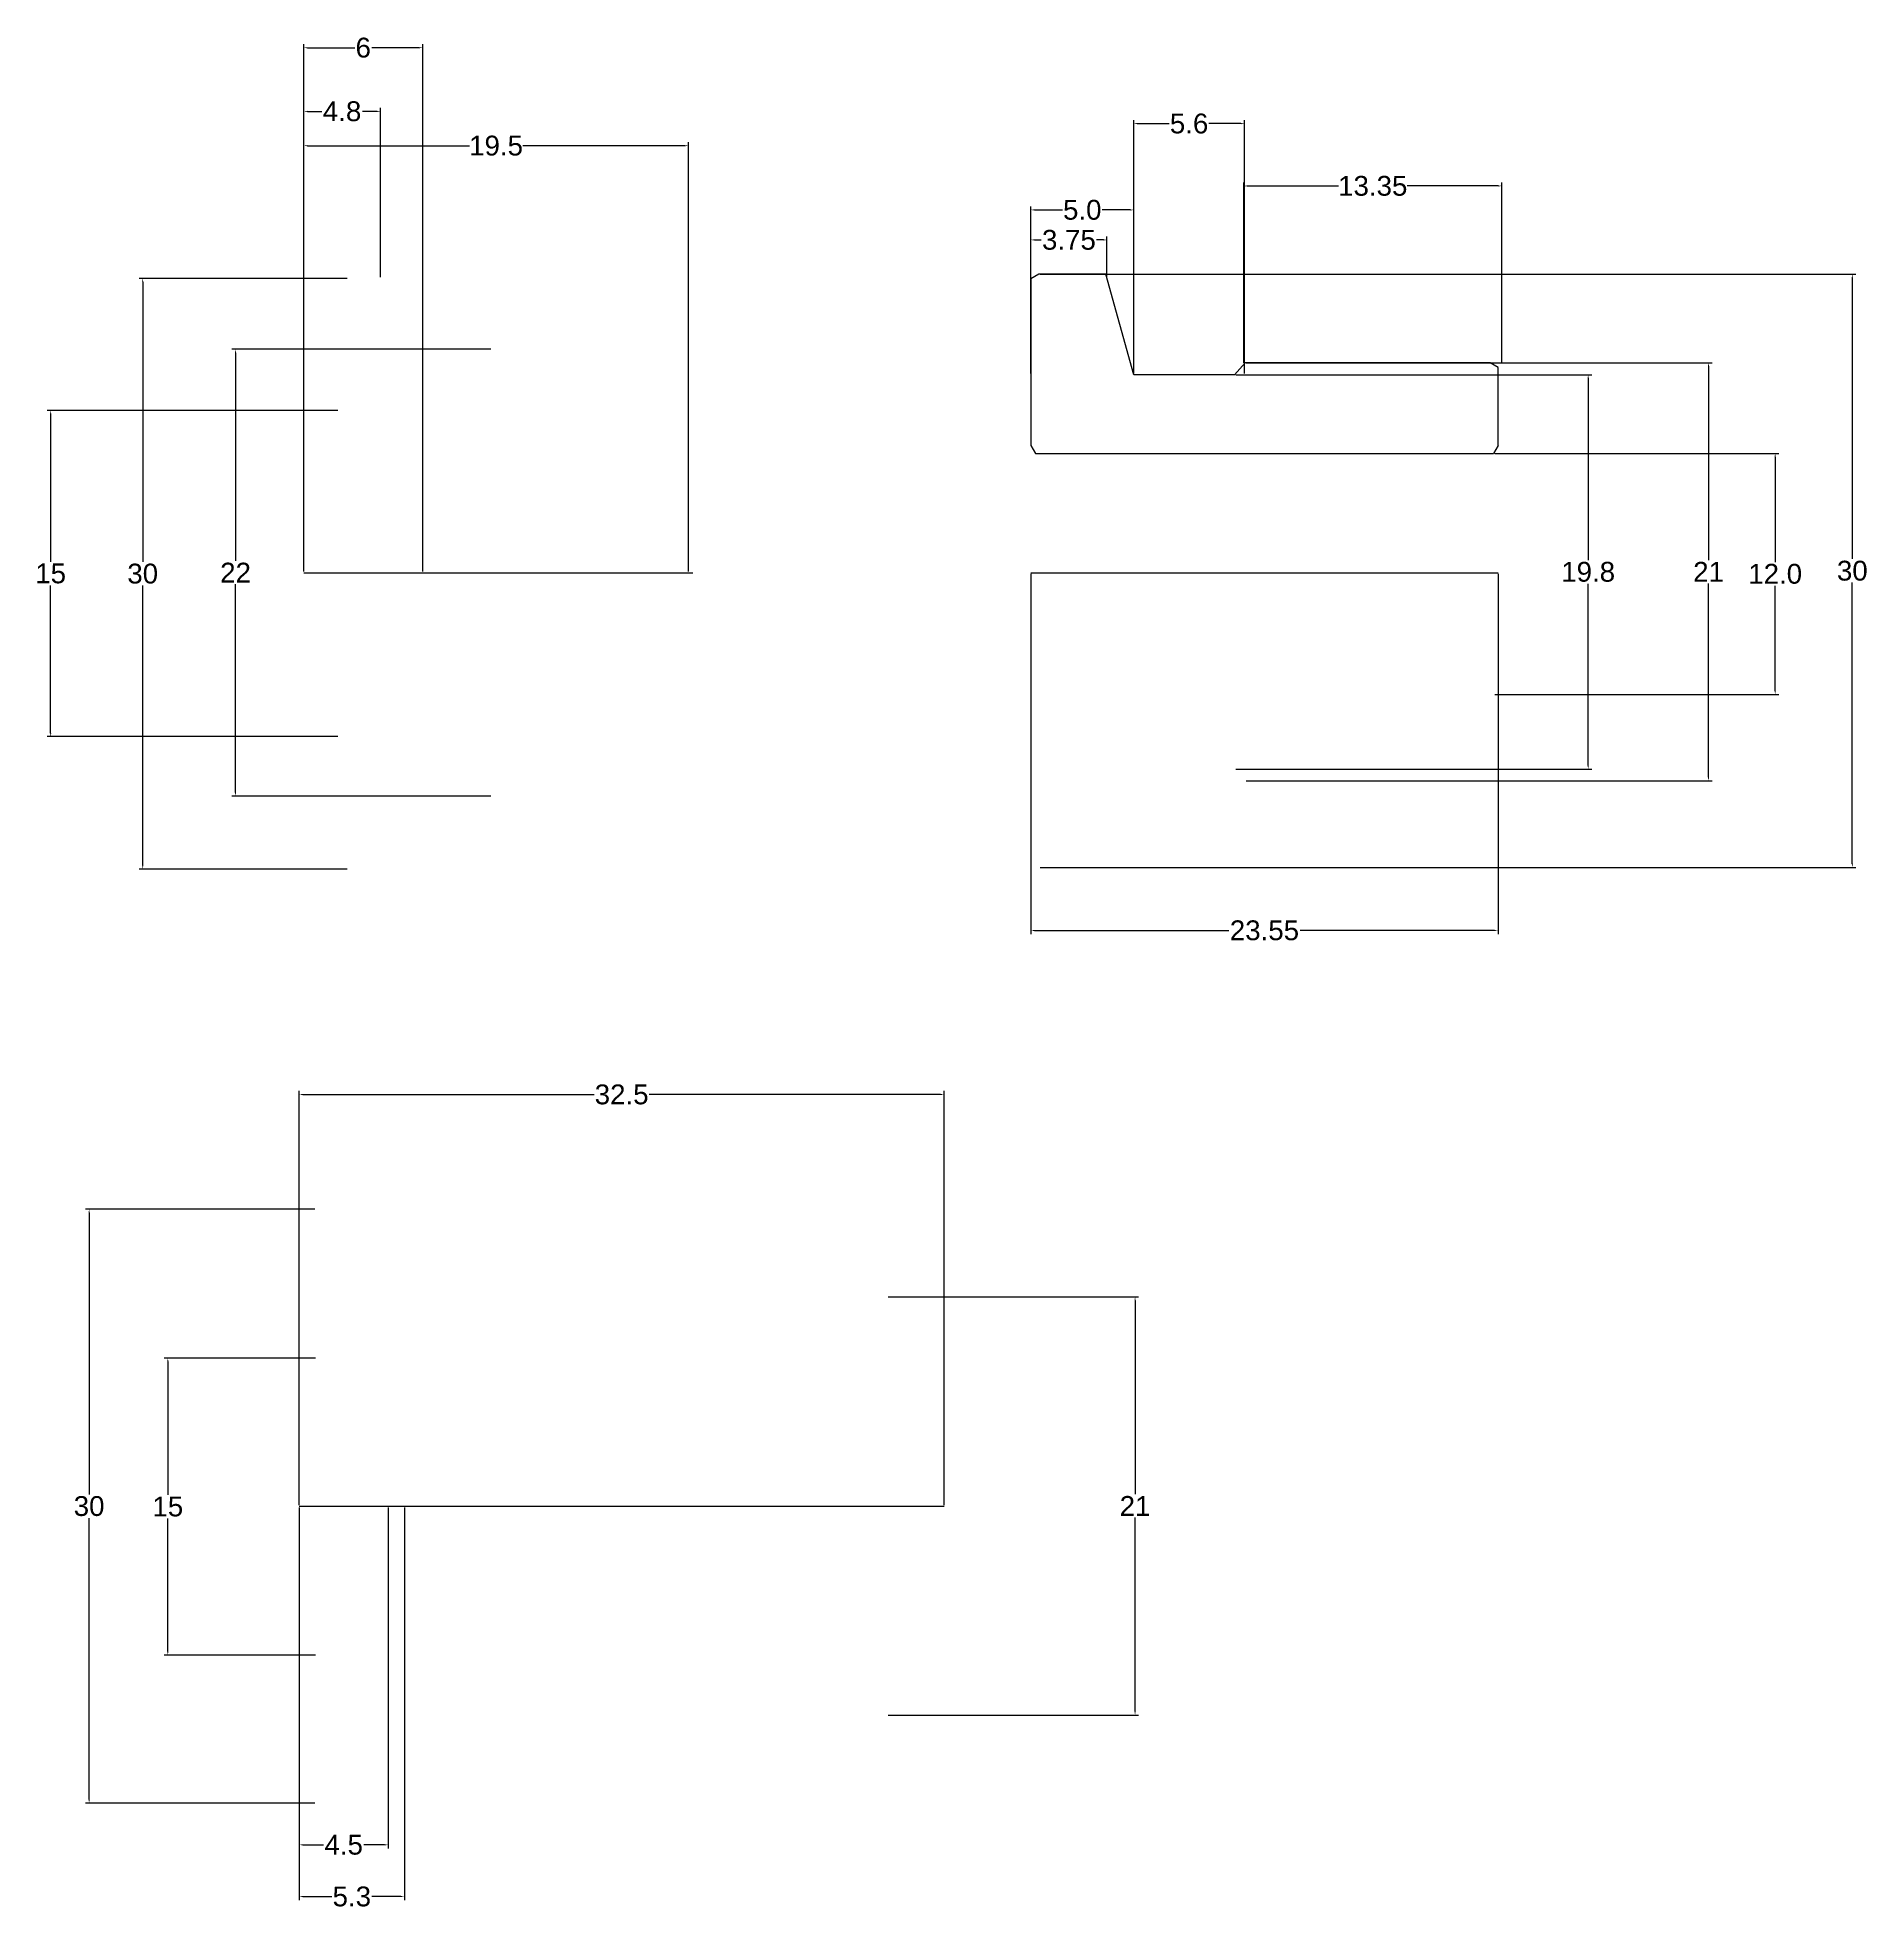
# Model space of a CAD drawing. Header units: inches. Extents: x 11.9 to 104.2, y 53 to 147.3.
import ezdxf

# ---------------------------------------------------------------- set-up
doc = ezdxf.new("R2010")
doc.units = ezdxf.units.IN
doc.header["$MEASUREMENT"] = 0
doc.styles.get("Standard").update_dxf_attribs({"font": 'Arial.ttf'})
doc.dimstyles.get("Standard").update_dxf_attribs({"dimtxt": 0.18, "dimasz": 0.18, "dimexe": 0.18, "dimexo": 0.0625, "dimgap": 0.09, "dimtad": 0, "dimtih": 1, "dimtoh": 1, "dimdec": 4, "dimzin": 0, "dimdsep": 46, "dimtxsty": 'Standard', "dimcen": 0.09, "dimadec": 0, "dimazin": 0, "dimtfac": 1, "dimtdec": 4, "dimtofl": 0, "dimtmove": 0, "dimatfit": 3, "dimfxl": 1, "dimtolj": 1, "dimtzin": 0, "dimarcsym": 0})

# ---------------------------------------------------------------- blocks, each defined once
blk = doc.blocks.new('*D3')
at = {"color": 0, "lineweight": -2, "transparency": 16777216}
for p, q in [((25.123, 73.211), (25.123, 94.105)), ((25.303, 93.925), (40.002, 93.925)), ((57.487, 93.925), (42.788, 93.925)), ((57.667, 73.211), (57.667, 94.105))]:
    blk.add_line(p, q, dxfattribs=at)
at = {"color": 0, "transparency": 16777216}
for points in [[(25.303, 93.955), (25.303, 93.895), (25.123, 93.925)], [(57.487, 93.955), (57.487, 93.895), (57.667, 93.925)]]:
    blk.add_solid(points, dxfattribs=at)
at = {"layer": 'Defpoints', "color": 0, "transparency": 16777216}
for p in [(57.667, 93.925), (25.123, 73.149), (57.667, 73.149)]:
    blk.add_point(p, dxfattribs=at)
at = {"color": 0, "transparency": 16777216, "insert": (41.395, 93.925), "char_height": 0.18, "attachment_point": 5}
blk.add_mtext('\\A1;{\\H5.55556x;32.5}', dxfattribs=at)
blk = doc.blocks.new('*D5')
at = {"color": 0, "lineweight": -2, "transparency": 16777216}
for p, q in [((25.915, 88.14), (14.341, 88.14)), ((14.521, 87.96), (14.521, 73.754)), ((14.521, 58.354), (14.521, 72.56)), ((25.915, 58.174), (14.341, 58.174))]:
    blk.add_line(p, q, dxfattribs=at)
at = {"color": 0, "transparency": 16777216}
for points in [[(14.491, 87.96), (14.551, 87.96), (14.521, 88.14)], [(14.491, 58.354), (14.551, 58.354), (14.521, 58.174)]]:
    blk.add_solid(points, dxfattribs=at)
at = {"layer": 'Defpoints', "color": 0, "transparency": 16777216}
for p in [(25.977, 88.14), (14.521, 58.174), (25.977, 58.174)]:
    blk.add_point(p, dxfattribs=at)
at = {"color": 0, "transparency": 16777216, "insert": (14.521, 73.157), "char_height": 0.18, "attachment_point": 5}
blk.add_mtext('\\A1;{\\H5.55556x;30}', dxfattribs=at)
blk = doc.blocks.new('*D6')
at = {"color": 0, "lineweight": -2, "transparency": 16777216}
for p, q in [((25.942, 80.632), (18.313, 80.632)), ((18.493, 80.452), (18.493, 73.732)), ((18.493, 65.818), (18.493, 72.538)), ((25.942, 65.638), (18.313, 65.638))]:
    blk.add_line(p, q, dxfattribs=at)
at = {"color": 0, "transparency": 16777216}
for points in [[(18.463, 80.452), (18.523, 80.452), (18.493, 80.632)], [(18.463, 65.818), (18.523, 65.818), (18.493, 65.638)]]:
    blk.add_solid(points, dxfattribs=at)
at = {"layer": 'Defpoints', "color": 0, "transparency": 16777216}
for p in [(26.005, 80.632), (18.493, 65.638), (26.005, 65.638)]:
    blk.add_point(p, dxfattribs=at)
at = {"color": 0, "transparency": 16777216, "insert": (18.493, 73.135), "char_height": 0.18, "attachment_point": 5}
blk.add_mtext('\\A1;{\\H5.55556x;15}', dxfattribs=at)
blk = doc.blocks.new('*D7')
at = {"color": 0, "lineweight": -2, "transparency": 16777216}
for p, q in [((54.853, 83.714), (67.484, 83.714)), ((67.304, 83.534), (67.304, 73.758)), ((67.304, 62.802), (67.304, 72.578)), ((54.853, 62.622), (67.484, 62.622))]:
    blk.add_line(p, q, dxfattribs=at)
at = {"color": 0, "transparency": 16777216}
for points in [[(67.274, 83.534), (67.334, 83.534), (67.304, 83.714)], [(67.274, 62.802), (67.334, 62.802), (67.304, 62.622)]]:
    blk.add_solid(points, dxfattribs=at)
at = {"layer": 'Defpoints', "color": 0, "transparency": 16777216}
for p in [(54.79, 83.714), (54.79, 62.622), (67.304, 62.622)]:
    blk.add_point(p, dxfattribs=at)
at = {"color": 0, "transparency": 16777216, "insert": (67.304, 73.168), "char_height": 0.18, "attachment_point": 5}
blk.add_mtext('\\A1;{\\H5.55556x;21}', dxfattribs=at)
blk = doc.blocks.new('*D8')
at = {"color": 0, "lineweight": -2, "transparency": 16777216}
for p, q in [((25.123, 73.086), (25.123, 55.892)), ((29.615, 73.086), (29.615, 55.892)), ((25.303, 56.072), (26.344, 56.072)), ((29.435, 56.072), (28.393, 56.072))]:
    blk.add_line(p, q, dxfattribs=at)
at = {"color": 0, "transparency": 16777216}
for points in [[(25.303, 56.102), (25.303, 56.042), (25.123, 56.072)], [(29.435, 56.102), (29.435, 56.042), (29.615, 56.072)]]:
    blk.add_solid(points, dxfattribs=at)
at = {"layer": 'Defpoints', "color": 0, "transparency": 16777216}
for p in [(25.123, 73.149), (29.615, 73.149), (29.615, 56.072)]:
    blk.add_point(p, dxfattribs=at)
at = {"color": 0, "transparency": 16777216, "insert": (27.369, 56.072), "char_height": 0.18, "attachment_point": 5}
blk.add_mtext('\\A1;{\\H5.55556x;4.5}', dxfattribs=at)
blk = doc.blocks.new('*D9')
at = {"color": 0, "lineweight": -2, "transparency": 16777216}
for p, q in [((25.123, 73.086), (25.123, 53.282)), ((30.433, 73.086), (30.433, 53.282)), ((25.303, 53.462), (26.774, 53.462)), ((30.253, 53.462), (28.782, 53.462))]:
    blk.add_line(p, q, dxfattribs=at)
at = {"color": 0, "transparency": 16777216}
for points in [[(25.303, 53.492), (25.303, 53.432), (25.123, 53.462)], [(30.253, 53.492), (30.253, 53.432), (30.433, 53.462)]]:
    blk.add_solid(points, dxfattribs=at)
at = {"layer": 'Defpoints', "color": 0, "transparency": 16777216}
for p in [(25.123, 73.149), (30.433, 73.149), (30.433, 53.462)]:
    blk.add_point(p, dxfattribs=at)
at = {"color": 0, "transparency": 16777216, "insert": (27.778, 53.462), "char_height": 0.18, "attachment_point": 5}
blk.add_mtext('\\A1;{\\H5.55556x;5.3}', dxfattribs=at)
blk = doc.blocks.new('*D10')
at = {"color": 0, "lineweight": -2, "transparency": 16777216}
for p, q in [((25.354, 120.312), (25.354, 141.973)), ((25.534, 141.793), (33.713, 141.793)), ((44.582, 141.793), (36.403, 141.793)), ((44.762, 120.312), (44.762, 141.973))]:
    blk.add_line(p, q, dxfattribs=at)
at = {"color": 0, "transparency": 16777216}
for points in [[(25.534, 141.823), (25.534, 141.763), (25.354, 141.793)], [(44.582, 141.823), (44.582, 141.763), (44.762, 141.793)]]:
    blk.add_solid(points, dxfattribs=at)
at = {"layer": 'Defpoints', "color": 0, "transparency": 16777216}
for p in [(44.762, 141.793), (25.354, 120.25), (44.762, 120.25)]:
    blk.add_point(p, dxfattribs=at)
at = {"color": 0, "transparency": 16777216, "insert": (35.058, 141.793), "char_height": 0.18, "attachment_point": 5}
blk.add_mtext('\\A1;{\\H5.55556x;19.5}', dxfattribs=at)
blk = doc.blocks.new('*D11')
at = {"color": 0, "lineweight": -2, "transparency": 16777216}
for p, q in [((34.789, 131.526), (21.731, 131.526)), ((21.911, 131.346), (21.911, 120.845)), ((21.911, 109.165), (21.911, 119.665)), ((34.789, 108.985), (21.731, 108.985))]:
    blk.add_line(p, q, dxfattribs=at)
at = {"color": 0, "transparency": 16777216}
for points in [[(21.881, 131.346), (21.941, 131.346), (21.911, 131.526)], [(21.881, 109.165), (21.941, 109.165), (21.911, 108.985)]]:
    blk.add_solid(points, dxfattribs=at)
at = {"layer": 'Defpoints', "color": 0, "transparency": 16777216}
for p in [(21.911, 131.526), (34.851, 131.526), (34.851, 108.985)]:
    blk.add_point(p, dxfattribs=at)
at = {"color": 0, "transparency": 16777216, "insert": (21.911, 120.255), "char_height": 0.18, "attachment_point": 5}
blk.add_mtext('\\A1;{\\H5.55556x;22}', dxfattribs=at)
blk = doc.blocks.new('*D12')
at = {"color": 0, "lineweight": -2, "transparency": 16777216}
for p, q in [((27.538, 135.097), (17.046, 135.097)), ((17.226, 134.917), (17.226, 120.796)), ((17.226, 105.482), (17.226, 119.603)), ((27.538, 105.302), (17.046, 105.302))]:
    blk.add_line(p, q, dxfattribs=at)
at = {"color": 0, "transparency": 16777216}
for points in [[(17.196, 134.917), (17.256, 134.917), (17.226, 135.097)], [(17.196, 105.482), (17.256, 105.482), (17.226, 105.302)]]:
    blk.add_solid(points, dxfattribs=at)
at = {"layer": 'Defpoints', "color": 0, "transparency": 16777216}
for p in [(17.226, 135.097), (27.6, 135.097), (27.6, 105.302)]:
    blk.add_point(p, dxfattribs=at)
at = {"color": 0, "transparency": 16777216, "insert": (17.226, 120.2), "char_height": 0.18, "attachment_point": 5}
blk.add_mtext('\\A1;{\\H5.55556x;30}', dxfattribs=at)
blk = doc.blocks.new('*D13')
at = {"color": 0, "lineweight": -2, "transparency": 16777216}
for p, q in [((25.354, 135.16), (25.354, 143.706)), ((25.534, 143.526), (26.262, 143.526)), ((29.04, 143.526), (28.311, 143.526)), ((29.22, 135.16), (29.22, 143.706))]:
    blk.add_line(p, q, dxfattribs=at)
at = {"color": 0, "transparency": 16777216}
for points in [[(25.534, 143.556), (25.534, 143.496), (25.354, 143.526)], [(29.04, 143.556), (29.04, 143.496), (29.22, 143.526)]]:
    blk.add_solid(points, dxfattribs=at)
at = {"layer": 'Defpoints', "color": 0, "transparency": 16777216}
for p in [(29.22, 143.526), (25.354, 135.097), (29.22, 135.097)]:
    blk.add_point(p, dxfattribs=at)
at = {"color": 0, "transparency": 16777216, "insert": (27.287, 143.526), "char_height": 0.18, "attachment_point": 5}
blk.add_mtext('\\A1;{\\H5.55556x;4.8}', dxfattribs=at)
blk = doc.blocks.new('*D14')
at = {"color": 0, "lineweight": -2, "transparency": 16777216}
for p, q in [((25.354, 120.312), (25.354, 146.916)), ((25.534, 146.736), (27.923, 146.736)), ((31.174, 146.736), (28.785, 146.736)), ((31.354, 120.312), (31.354, 146.916))]:
    blk.add_line(p, q, dxfattribs=at)
at = {"color": 0, "transparency": 16777216}
for points in [[(25.534, 146.766), (25.534, 146.706), (25.354, 146.736)], [(31.174, 146.766), (31.174, 146.706), (31.354, 146.736)]]:
    blk.add_solid(points, dxfattribs=at)
at = {"layer": 'Defpoints', "color": 0, "transparency": 16777216}
for p in [(31.354, 146.736), (25.354, 120.25), (31.354, 120.25)]:
    blk.add_point(p, dxfattribs=at)
at = {"color": 0, "transparency": 16777216, "insert": (28.354, 146.736), "char_height": 0.18, "attachment_point": 5}
blk.add_mtext('\\A1;{\\H5.55556x;6}', dxfattribs=at)
blk = doc.blocks.new('*D15')
at = {"color": 0, "lineweight": -2, "transparency": 16777216}
for p, q in [((27.066, 128.44), (12.4, 128.44)), ((12.58, 128.26), (12.58, 120.807)), ((12.58, 112.16), (12.58, 119.613)), ((27.066, 111.98), (12.4, 111.98))]:
    blk.add_line(p, q, dxfattribs=at)
at = {"color": 0, "transparency": 16777216}
for points in [[(12.55, 128.26), (12.61, 128.26), (12.58, 128.44)], [(12.55, 112.16), (12.61, 112.16), (12.58, 111.98)]]:
    blk.add_solid(points, dxfattribs=at)
at = {"layer": 'Defpoints', "color": 0, "transparency": 16777216}
for p in [(27.128, 128.44), (12.58, 111.98), (27.128, 111.98)]:
    blk.add_point(p, dxfattribs=at)
at = {"color": 0, "transparency": 16777216, "insert": (12.58, 120.21), "char_height": 0.18, "attachment_point": 5}
blk.add_mtext('\\A1;{\\H5.55556x;15}', dxfattribs=at)
blk = doc.blocks.new('*D16')
at = {"color": 0, "lineweight": -2, "transparency": 16777216}
for p, q in [((62.508, 135.307), (103.681, 135.307)), ((103.501, 135.127), (103.501, 120.944)), ((103.501, 105.567), (103.501, 119.75)), ((62.508, 105.387), (103.681, 105.387))]:
    blk.add_line(p, q, dxfattribs=at)
at = {"color": 0, "transparency": 16777216}
for points in [[(103.471, 135.127), (103.531, 135.127), (103.501, 135.307)], [(103.471, 105.567), (103.531, 105.567), (103.501, 105.387)]]:
    blk.add_solid(points, dxfattribs=at)
at = {"layer": 'Defpoints', "color": 0, "transparency": 16777216}
for p in [(62.445, 135.307), (62.445, 105.387), (103.501, 105.387)]:
    blk.add_point(p, dxfattribs=at)
at = {"color": 0, "transparency": 16777216, "insert": (103.501, 120.347), "char_height": 0.18, "attachment_point": 5}
blk.add_mtext('\\A1;{\\H5.55556x;30}', dxfattribs=at)
blk = doc.blocks.new('*D17')
at = {"color": 0, "lineweight": -2, "transparency": 16777216}
for p, q in [((72.386, 130.242), (90.351, 130.242)), ((90.171, 130.062), (90.171, 120.888)), ((90.171, 110.52), (90.171, 119.694)), ((72.386, 110.34), (90.351, 110.34))]:
    blk.add_line(p, q, dxfattribs=at)
at = {"color": 0, "transparency": 16777216}
for points in [[(90.141, 130.062), (90.201, 130.062), (90.171, 130.242)], [(90.141, 110.52), (90.201, 110.52), (90.171, 110.34)]]:
    blk.add_solid(points, dxfattribs=at)
at = {"layer": 'Defpoints', "color": 0, "transparency": 16777216}
for p in [(72.324, 130.242), (72.324, 110.34), (90.171, 110.34)]:
    blk.add_point(p, dxfattribs=at)
at = {"color": 0, "transparency": 16777216, "insert": (90.171, 120.291), "char_height": 0.18, "attachment_point": 5}
blk.add_mtext('\\A1;{\\H5.55556x;19.8}', dxfattribs=at)
blk = doc.blocks.new('*D18')
at = {"color": 0, "lineweight": -2, "transparency": 16777216}
for p, q in [((72.919, 130.843), (96.426, 130.843)), ((96.246, 130.663), (96.246, 120.886)), ((96.246, 109.93), (96.246, 119.706)), ((72.919, 109.75), (96.426, 109.75))]:
    blk.add_line(p, q, dxfattribs=at)
at = {"color": 0, "transparency": 16777216}
for points in [[(96.216, 130.663), (96.276, 130.663), (96.246, 130.843)], [(96.216, 109.93), (96.276, 109.93), (96.246, 109.75)]]:
    blk.add_solid(points, dxfattribs=at)
at = {"layer": 'Defpoints', "color": 0, "transparency": 16777216}
for p in [(72.856, 130.843), (72.856, 109.75), (96.246, 109.75)]:
    blk.add_point(p, dxfattribs=at)
at = {"color": 0, "transparency": 16777216, "insert": (96.246, 120.296), "char_height": 0.18, "attachment_point": 5}
blk.add_mtext('\\A1;{\\H5.55556x;21}', dxfattribs=at)
blk = doc.blocks.new('*D19')
at = {"color": 0, "lineweight": -2, "transparency": 16777216}
for p, q in [((85.457, 126.267), (99.788, 126.267)), ((99.608, 126.087), (99.608, 120.787)), ((99.608, 114.293), (99.608, 119.593)), ((85.457, 114.113), (99.788, 114.113))]:
    blk.add_line(p, q, dxfattribs=at)
at = {"color": 0, "transparency": 16777216}
for points in [[(99.578, 126.087), (99.638, 126.087), (99.608, 126.267)], [(99.578, 114.293), (99.638, 114.293), (99.608, 114.113)]]:
    blk.add_solid(points, dxfattribs=at)
at = {"layer": 'Defpoints', "color": 0, "transparency": 16777216}
for p in [(85.394, 126.267), (85.394, 114.113), (99.608, 114.113)]:
    blk.add_point(p, dxfattribs=at)
at = {"color": 0, "transparency": 16777216, "insert": (99.608, 120.19), "char_height": 0.18, "attachment_point": 5}
blk.add_mtext('\\A1;{\\H5.55556x;12.0}', dxfattribs=at)
blk = doc.blocks.new('*D20')
at = {"color": 0, "lineweight": -2, "transparency": 16777216}
for p, q in [((72.794, 130.835), (72.794, 139.943)), ((72.974, 139.763), (77.566, 139.763)), ((85.626, 139.763), (81.034, 139.763)), ((85.806, 130.835), (85.806, 139.943))]:
    blk.add_line(p, q, dxfattribs=at)
at = {"color": 0, "transparency": 16777216}
for points in [[(72.974, 139.793), (72.974, 139.733), (72.794, 139.763)], [(85.626, 139.793), (85.626, 139.733), (85.806, 139.763)]]:
    blk.add_solid(points, dxfattribs=at)
at = {"layer": 'Defpoints', "color": 0, "transparency": 16777216}
for p in [(85.806, 139.763), (72.794, 130.772), (85.806, 130.772)]:
    blk.add_point(p, dxfattribs=at)
at = {"color": 0, "transparency": 16777216, "insert": (79.3, 139.763), "char_height": 0.18, "attachment_point": 5}
blk.add_mtext('\\A1;{\\H5.55556x;13.35}', dxfattribs=at)
blk = doc.blocks.new('*D21')
at = {"color": 0, "lineweight": -2, "transparency": 16777216}
for p, q in [((62.045, 120.187), (62.045, 102.023)), ((85.625, 120.187), (85.625, 102.023)), ((62.225, 102.203), (72.04, 102.203)), ((85.445, 102.203), (75.631, 102.203))]:
    blk.add_line(p, q, dxfattribs=at)
at = {"color": 0, "transparency": 16777216}
for points in [[(62.225, 102.233), (62.225, 102.173), (62.045, 102.203)], [(85.445, 102.233), (85.445, 102.173), (85.625, 102.203)]]:
    blk.add_solid(points, dxfattribs=at)
at = {"layer": 'Defpoints', "color": 0, "transparency": 16777216}
for p in [(62.045, 120.25), (85.625, 120.25), (85.625, 102.203)]:
    blk.add_point(p, dxfattribs=at)
at = {"color": 0, "transparency": 16777216, "insert": (73.835, 102.203), "char_height": 0.18, "attachment_point": 5}
blk.add_mtext('\\A1;{\\H5.55556x;23.55}', dxfattribs=at)
blk = doc.blocks.new('*D22')
at = {"color": 0, "lineweight": -2, "transparency": 16777216}
for p, q in [((62.045, 135.139), (62.045, 137.219)), ((62.225, 137.039), (62.574, 137.039)), ((65.708, 137.039), (65.36, 137.039)), ((65.888, 135.139), (65.888, 137.219))]:
    blk.add_line(p, q, dxfattribs=at)
at = {"color": 0, "transparency": 16777216}
for points in [[(62.225, 137.069), (62.225, 137.009), (62.045, 137.039)], [(65.708, 137.069), (65.708, 137.009), (65.888, 137.039)]]:
    blk.add_solid(points, dxfattribs=at)
at = {"layer": 'Defpoints', "color": 0, "transparency": 16777216}
for p in [(65.888, 137.039), (62.045, 135.076), (65.888, 135.076)]:
    blk.add_point(p, dxfattribs=at)
at = {"color": 0, "transparency": 16777216, "insert": (63.967, 137.039), "char_height": 0.18, "attachment_point": 5}
blk.add_mtext('\\A1;{\\H5.55556x;3.75}', dxfattribs=at)
blk = doc.blocks.new('*D23')
at = {"color": 0, "lineweight": -2, "transparency": 16777216}
for p, q in [((62.045, 130.305), (62.045, 138.733)), ((67.236, 130.305), (67.236, 138.733)), ((62.225, 138.553), (63.643, 138.553)), ((67.056, 138.553), (65.638, 138.553))]:
    blk.add_line(p, q, dxfattribs=at)
at = {"color": 0, "transparency": 16777216}
for points in [[(62.225, 138.583), (62.225, 138.523), (62.045, 138.553)], [(67.056, 138.583), (67.056, 138.523), (67.236, 138.553)]]:
    blk.add_solid(points, dxfattribs=at)
at = {"layer": 'Defpoints', "color": 0, "transparency": 16777216}
for p in [(62.045, 138.553), (62.045, 130.242), (67.236, 130.242)]:
    blk.add_point(p, dxfattribs=at)
at = {"color": 0, "transparency": 16777216, "insert": (64.641, 138.553), "char_height": 0.18, "attachment_point": 5}
blk.add_mtext('\\A1;{\\H5.55556x;5.0}', dxfattribs=at)
blk = doc.blocks.new('*D24')
at = {"color": 0, "lineweight": -2, "transparency": 16777216}
for p, q in [((67.236, 130.305), (67.236, 143.087)), ((67.416, 142.907), (69.027, 142.907)), ((72.646, 142.907), (71.035, 142.907)), ((72.826, 130.305), (72.826, 143.087))]:
    blk.add_line(p, q, dxfattribs=at)
at = {"color": 0, "transparency": 16777216}
for points in [[(67.416, 142.937), (67.416, 142.877), (67.236, 142.907)], [(72.646, 142.937), (72.646, 142.877), (72.826, 142.907)]]:
    blk.add_solid(points, dxfattribs=at)
at = {"layer": 'Defpoints', "color": 0, "transparency": 16777216}
for p in [(72.826, 142.907), (67.236, 130.242), (72.826, 130.242)]:
    blk.add_point(p, dxfattribs=at)
at = {"color": 0, "transparency": 16777216, "insert": (70.031, 142.907), "char_height": 0.18, "attachment_point": 5}
blk.add_mtext('\\A1;{\\H5.55556x;5.6}', dxfattribs=at)

msp = doc.modelspace()

# ---------------------------------------------------------------- linework, layer by layer
for p, q in [((85.62526, 126.66656), (85.39432, 126.26656)), ((25.35394, 120.24997), (44.99309, 120.24997)), ((62.04525, 120.24997), (85.62526, 120.24997)), ((62.04525, 120.24997), (67.0687, 120.24997)), ((57.66709, 73.14883), (25.123, 73.14883)), ((57.66709, 73.14883), (25.123, 73.14883))]:
    msp.add_line(p, q)
msp.add_lwpolyline([(85.62526, 126.66656), (85.62526, 130.61164), (85.22526, 130.84258), (72.8565, 130.84258), (72.3239, 130.24209), (67.23617, 130.24209), (65.82369, 135.30701), (62.44525, 135.30701), (62.04525, 135.07607), (62.04525, 126.66656), (62.27619, 126.26656), (85.39432, 126.26656)])

# ---------------------------------------------------------------- dimensions: what is measured, and where the dimension line sits
for base, p1, p2, text, picture, middle in [((31.35417, 146.73614), (25.35394, 120.24997), (31.35417, 120.24997), '{\\H5.55556x;6}', '*D14', (28.35405, 146.73614)), ((29.2197, 143.52566), (25.35394, 135.09728), (29.2197, 135.09728), '{\\H5.55556x;4.8}', '*D13', (27.28682, 143.52566)), ((72.82639, 142.90672), (67.23617, 130.24209), (72.82639, 130.24209), '{\\H5.55556x;5.6}', '*D24', (70.03128, 142.90672)), ((44.76215, 141.79284), (25.35394, 120.24997), (44.76215, 120.24997), '{\\H5.55556x;19.5}', '*D10', (35.05805, 141.79284)), ((85.80564, 139.76271), (72.79409, 130.77222), (85.80564, 130.77222), '{\\H5.55556x;13.35}', '*D20', (79.29987, 139.76271)), ((62.04525, 138.55323), (67.23617, 130.24209), (62.04525, 130.24209), '{\\H5.55556x;5.0}', '*D23', (64.64071, 138.55323)), ((65.88809, 137.03852), (62.04525, 135.07607), (65.88809, 135.07607), '{\\H5.55556x;3.75}', '*D22', (63.96667, 137.03852)), ((85.62526, 102.20268), (62.04525, 120.24997), (85.62526, 120.24997), '{\\H5.55556x;23.55}', '*D21', (73.83525, 102.20268)), ((57.66709, 93.92527), (25.123, 73.14883), (57.66709, 73.14883), '{\\H5.55556x;32.5}', '*D3', (41.39504, 93.92527)), ((29.61479, 56.07189), (25.123, 73.14883), (29.61479, 73.14883), '{\\H5.55556x;4.5}', '*D8', (27.36889, 56.07189)), ((30.4333, 53.46223), (25.123, 73.14883), (30.4333, 73.14883), '{\\H5.55556x;5.3}', '*D9', (27.77815, 53.46223))]:
    dim = msp.add_linear_dim(base=base, p1=p1, p2=p2, text=text, dimstyle='Standard')
    dim.commit()
    dim.dimension.update_dxf_attribs({"geometry": picture, "text_midpoint": middle})
for base, p1, p2, text, picture, middle in [((17.22565, 135.09728), (27.60013, 105.30204), (27.60013, 135.09728), '{\\H5.55556x;30}', '*D12', (17.22565, 120.19966)), ((103.50102, 105.38673), (62.44525, 135.30701), (62.44525, 105.38673), '{\\H5.55556x;30}', '*D16', (103.50102, 120.34687)), ((21.9109, 131.52631), (34.85112, 108.9846), (34.85112, 131.52631), '{\\H5.55556x;22}', '*D11', (21.9109, 120.25545)), ((90.1705, 110.3397), (72.3239, 130.24209), (72.3239, 110.3397), '{\\H5.55556x;19.8}', '*D17', (90.1705, 120.29089)), ((96.24592, 109.75006), (72.8565, 130.84258), (72.8565, 109.75006), '{\\H5.55556x;21}', '*D18', (96.24592, 120.29632)), ((12.5805, 111.97955), (27.12832, 128.44), (27.12832, 111.97955), '{\\H5.55556x;15}', '*D15', (12.5805, 120.20977)), ((99.60804, 114.11339), (85.39432, 126.26656), (85.39432, 114.11339), '{\\H5.55556x;12.0}', '*D19', (99.60804, 120.18998)), ((14.5214, 58.17435), (25.97738, 88.14023), (25.97738, 58.17435), '{\\H5.55556x;30}', '*D5', (14.5214, 73.15729)), ((67.30424, 62.62219), (54.79017, 83.71436), (54.79017, 62.62219), '{\\H5.55556x;21}', '*D7', (67.30424, 73.16828)), ((18.49278, 65.63814), (26.00479, 80.6318), (26.00479, 65.63814), '{\\H5.55556x;15}', '*D6', (18.49278, 73.13497))]:
    dim = msp.add_linear_dim(base=base, p1=p1, p2=p2, angle=90, text=text, dimstyle='Standard')
    dim.commit()
    dim.dimension.update_dxf_attribs({"geometry": picture, "text_midpoint": middle})

doc.saveas('drawing.dxf')
